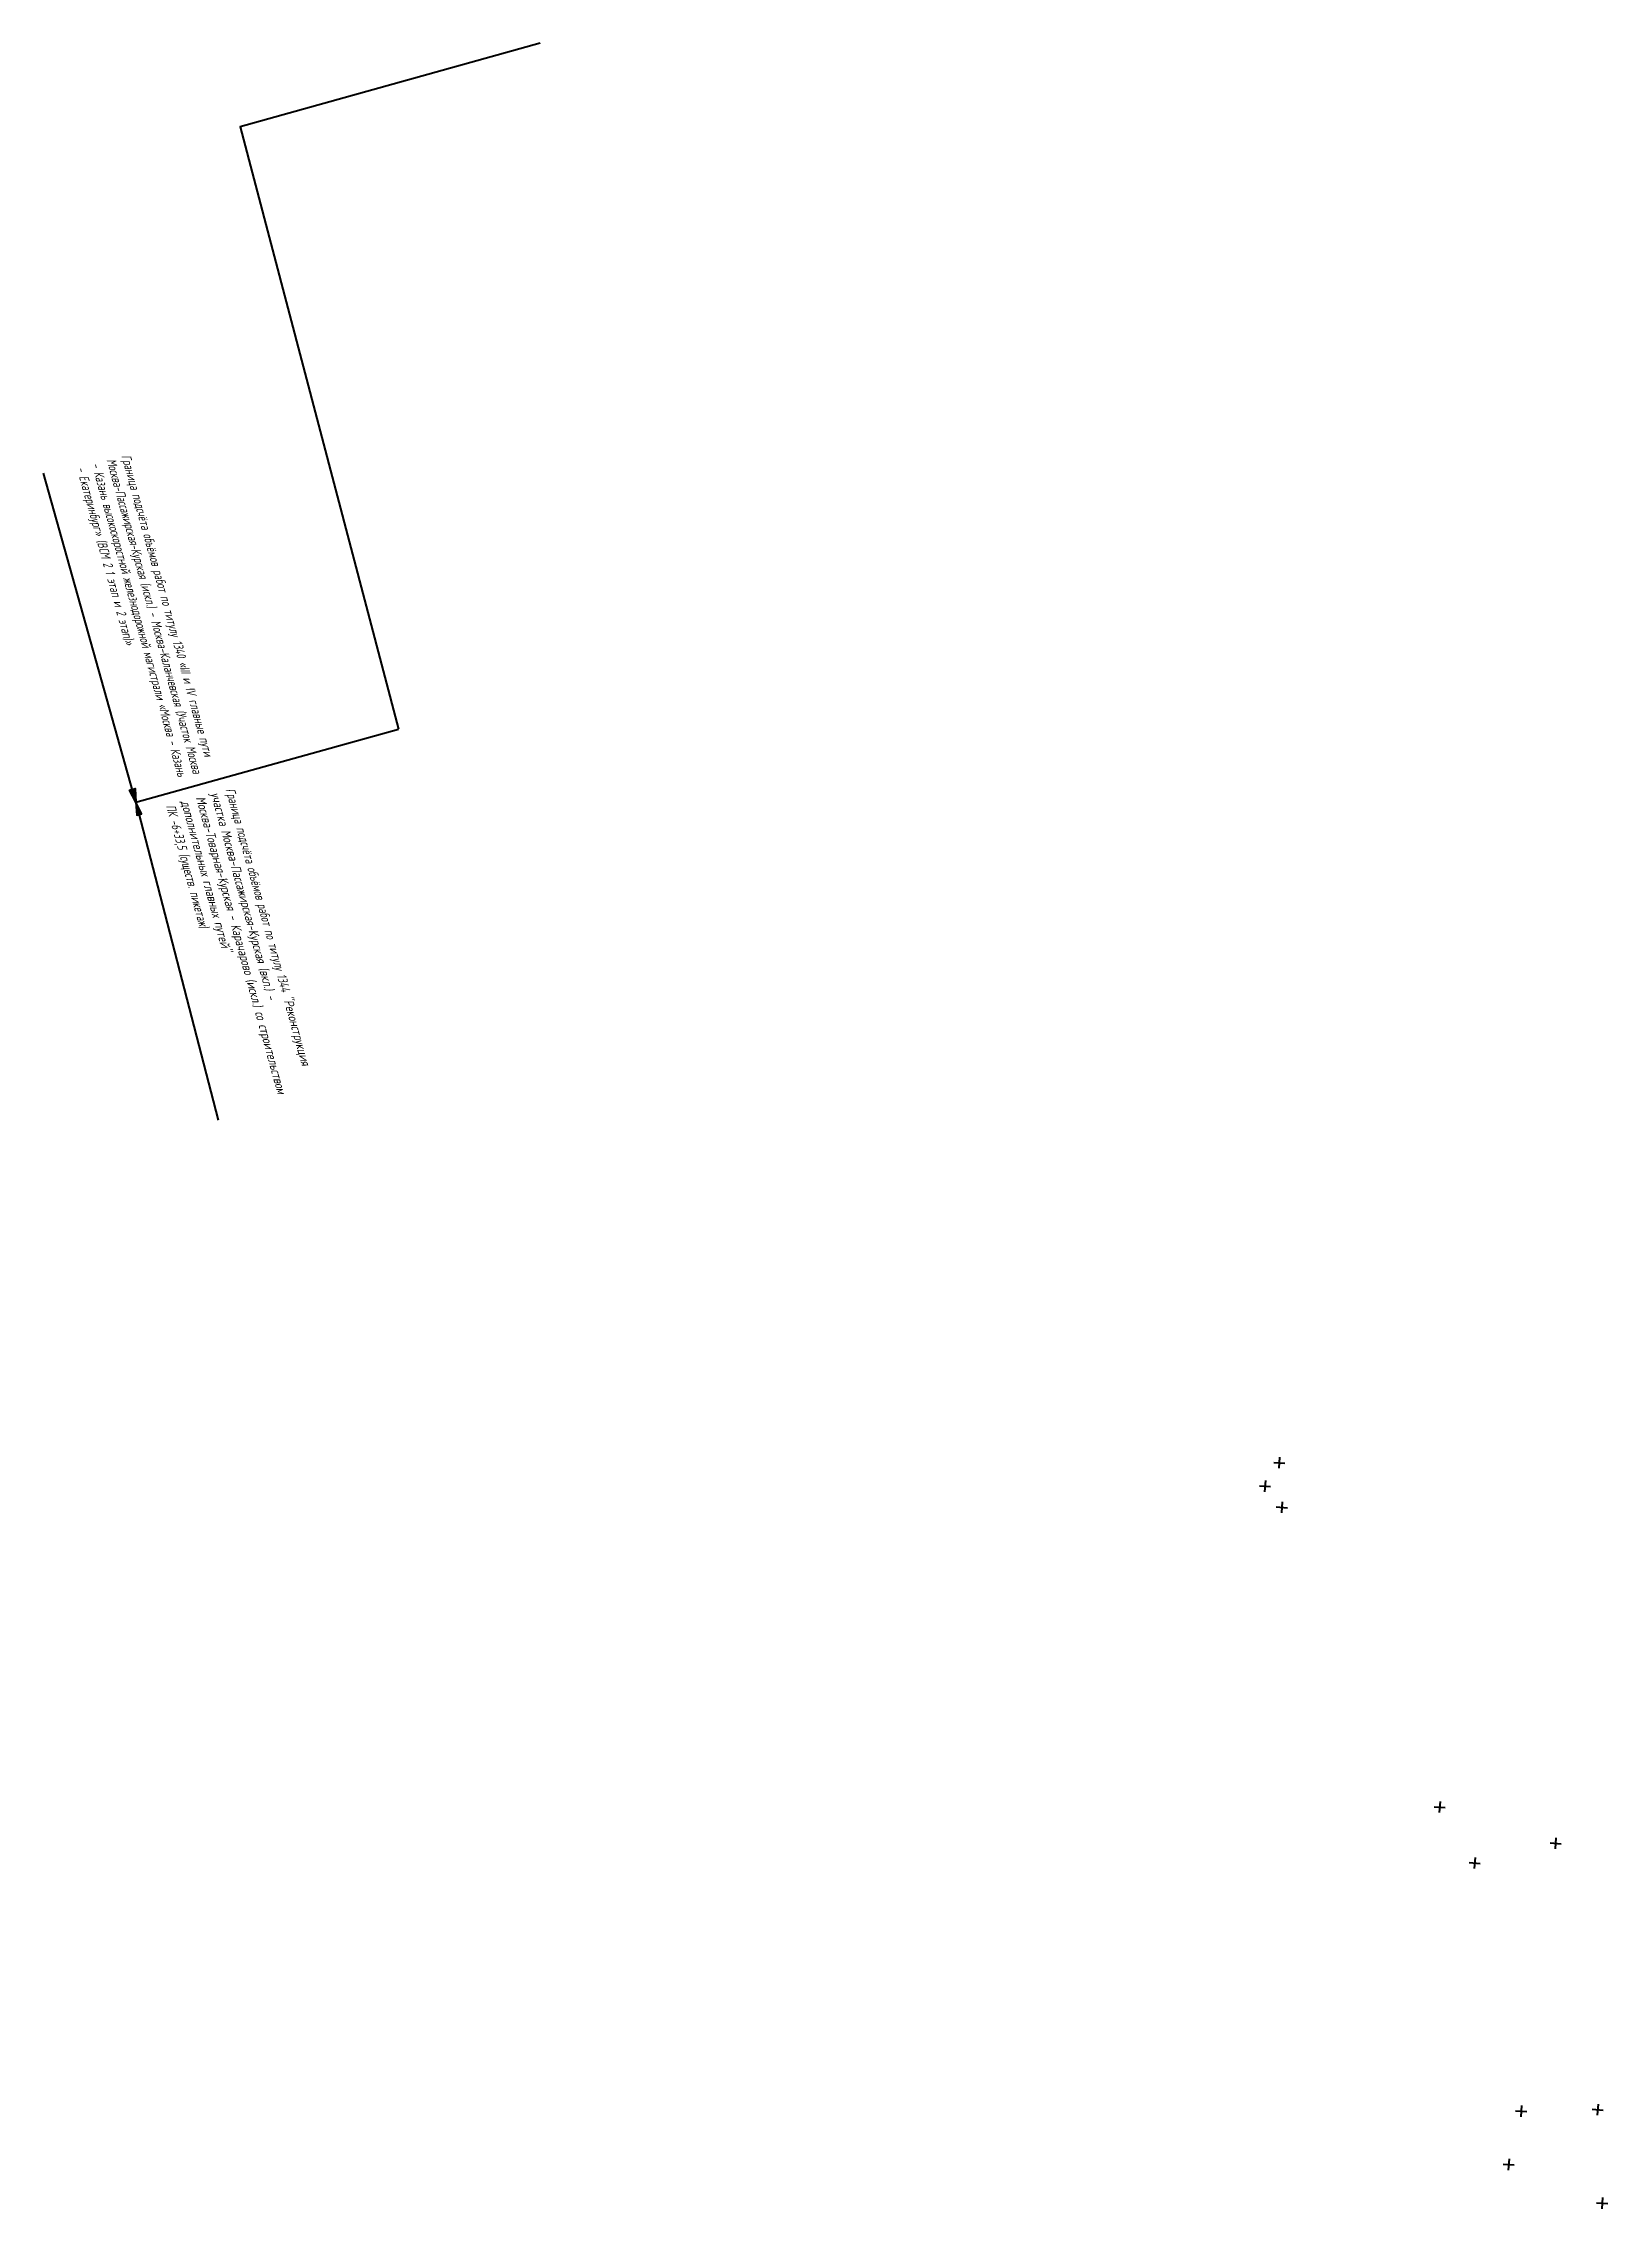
# Model space of a CAD drawing. Extents: x 8881 to 13607, y 7488 to 14019.
# Drawn here: x 10036.4 to 10247.2, y 10432.6 to 10724.5 of the extents above; entities that cross this region are included whole.
import ezdxf

# ---------------------------------------------------------------- set-up
doc = ezdxf.new("R2010")
doc.units = 0
doc.layers.add('Кресты', color=1, linetype='Continuous', lineweight=40)
doc.styles.add('СПДС_2.5', font='spds.shx', dxfattribs={"width": 0.9, "oblique": 15, "height": 2.5})

msp = doc.modelspace()

# ---------------------------------------------------------------- hatches: boundary and pattern name
h = msp.add_hatch(color=5)
h.dxf.hatch_style = 1
h.paths.add_polyline_path([(10048.9, 10622.18), (10048.04, 10623.8), (10048.82, 10624.04)])
h = msp.add_hatch(color=1)
h.dxf.hatch_style = 1
h.paths.add_polyline_path([(10048.9, 10622.18), (10049.02, 10620.42), (10049.65, 10620.6)])

# ---------------------------------------------------------------- linework, layer by layer
at = {"color": 5, "lineweight": 40, "elevation": -139.28}
for points in [[(10048.9, 10622.18), (10036.43, 10666.55)], [(10048.9, 10622.18), (10048.04, 10623.8), (10048.82, 10624.04), (10048.9, 10622.18)]]:
    msp.add_lwpolyline(points, dxfattribs=at)
at = {"color": 1, "lineweight": 40, "elevation": -139.28}
for points in [[(10048.9, 10622.18), (10060.01, 10579.32)], [(10048.9, 10622.18), (10049.02, 10620.42), (10049.65, 10620.6), (10048.9, 10622.18)]]:
    msp.add_lwpolyline(points, dxfattribs=at)
at = {"layer": 'Кресты'}
for points in [[(10103.4, 10724.46), (10062.96, 10713.2), (10084.28, 10632.03)], [(10202.24, 10533.22), (10203.73, 10533.11)], [(10203.04, 10533.91), (10202.93, 10532.42)], [(10200.32, 10530.07), (10201.81, 10529.96)], [(10201.12, 10530.76), (10201.01, 10529.27)], [(10202.58, 10527.22), (10204.08, 10527.1)], [(10203.39, 10527.91), (10203.27, 10526.41)], [(10223.86, 10486.82), (10225.36, 10486.71)], [(10224.67, 10487.51), (10224.55, 10486.02)], [(10240.28, 10482.62), (10240.17, 10481.12)], [(10228.58, 10479.29), (10230.07, 10479.18)], [(10229.38, 10479.98), (10229.27, 10478.49)], [(10239.48, 10481.93), (10240.97, 10481.81)], [(10234.84, 10445.84), (10236.34, 10445.72)], [(10235.65, 10446.53), (10235.53, 10445.03)], [(10245.15, 10446.06), (10246.65, 10445.94)], [(10245.96, 10446.75), (10245.84, 10445.25)], [(10233.16, 10438.65), (10234.65, 10438.53)], [(10233.96, 10439.34), (10233.85, 10437.84)], [(10245.75, 10433.45), (10247.25, 10433.33)], [(10246.56, 10434.14), (10246.44, 10432.64)]]:
    msp.add_lwpolyline(points, dxfattribs=at)
at = {"layer": 'Кресты', "elevation": -139.28}
msp.add_lwpolyline([(10048.9, 10622.18), (10084.28, 10632.03)], dxfattribs=at)

# ---------------------------------------------------------------- next in the draw order: texts
at = {"layer": 'Кресты', "insert": (10062.18, 10624.24, -62.96), "char_height": 1.25, "attachment_point": 1, "rotation": 285.4088, "style": 'СПДС_2.5', "bg_fill": 3, "box_fill_scale": 1, "bg_fill_color": 256, "bg_fill_transparency": 0}
msp.add_mtext_dynamic_manual_height_columns('Граница подсчёта объёмов работ по титулу 1344 {\\W1;"Реконструкция участка Москва-Пассажирская-Курская (вкл.) - Москва-Товарная-Курская - Карачарово (искл.) со строительством дополнительных главных путей"}\\PПК -6+33,5 (существ. пикетаж)', width=42.8523, gutter_width=12.5, heights=[0], dxfattribs=at)

# ---------------------------------------------------------------- next in the draw order: texts
at = {"layer": 'Кресты', "color": 5, "insert": (10048.14, 10669.2, -139.28), "char_height": 1.25, "attachment_point": 1, "rotation": 285.4088, "style": 'СПДС_2.5', "bg_fill": 3, "box_fill_scale": 1, "bg_fill_color": 256, "bg_fill_transparency": 0}
msp.add_mtext_dynamic_manual_height_columns('Граница подсчёта объёмов работ по титулу 1340 «III и IV главные пути Москва-Пассажирская-Курская (искл.) - Москва-Каланчевская (Участок Москва - Казань высокоскоростной железнодорожной магистрали «Москва - Казань - Екатеринбург» (ВСМ 2 1 этап и 2 этап)»', width=44.5014, gutter_width=12.5, heights=[0], dxfattribs=at)

doc.saveas('drawing.dxf')
